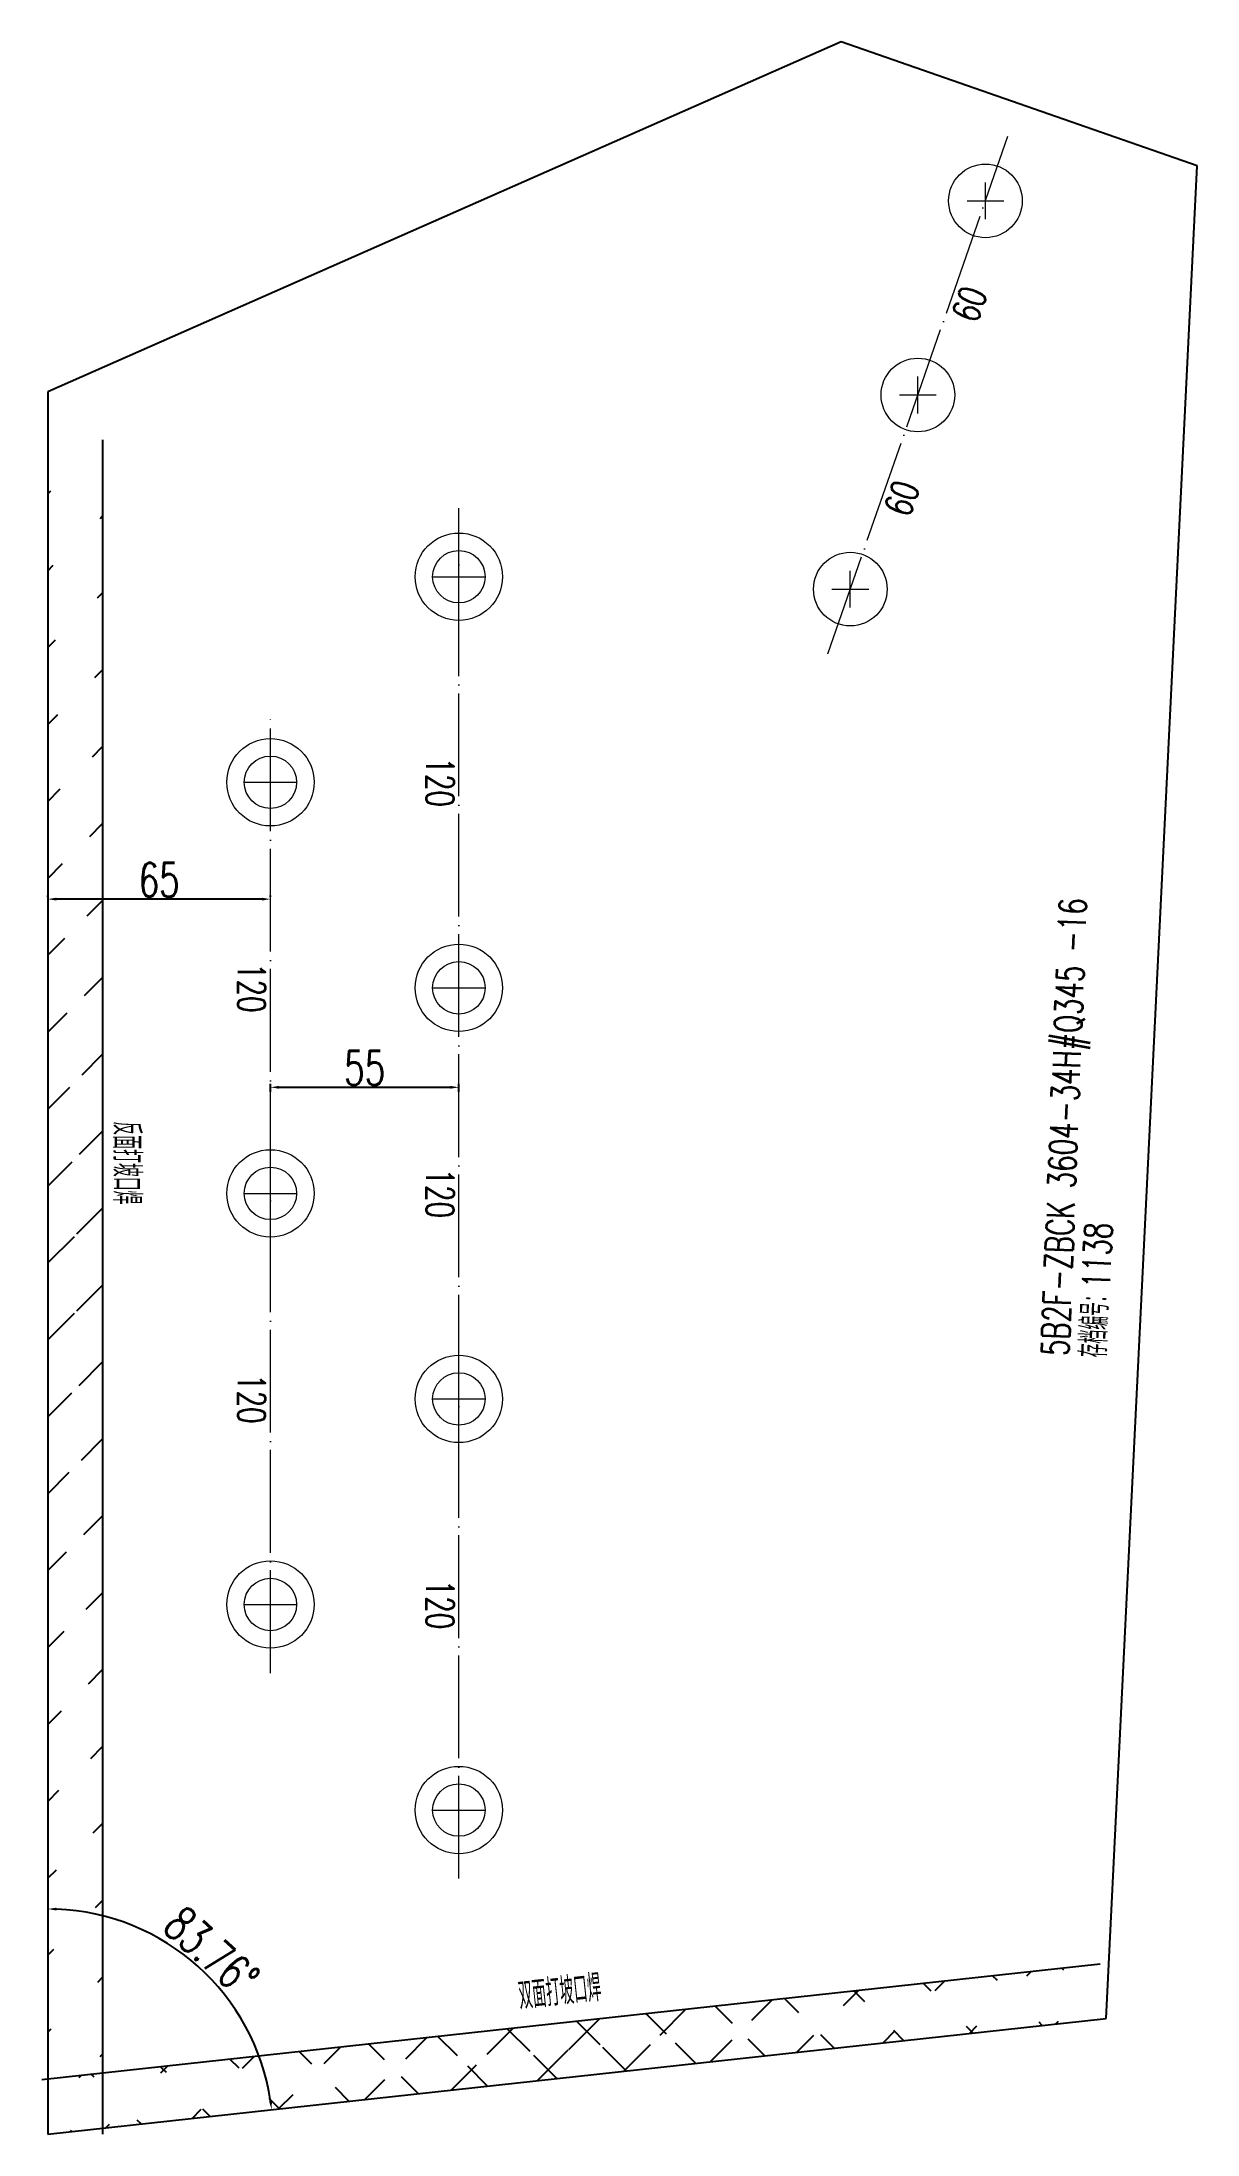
# Model space of a CAD drawing. Header units: millimetres. Extents: x -164 to 144402, y -33030 to 11430.
# Drawn here: x 23077 to 23415, y -32696 to -32085 of the extents above; entities that cross this region are included whole.
import ezdxf
from ezdxf.enums import TextEntityAlignment as Align

# ---------------------------------------------------------------- set-up
doc = ezdxf.new("R2010")
doc.units = ezdxf.units.MM
doc.header["$LTSCALE"] = 20
doc.header["$PDMODE"] = 1
doc.linetypes.add('DASHDOT2X', pattern=[1.75, 1.5, -0.125, 0, -0.125])
for name, color, linetype, lineweight in [('1', 7, 'Continuous', 25), ('11', 3, 'Continuous', 13), ('12', 7, 'Continuous', 13), ('5', 1, 'Continuous', 13), ('7', 2, 'DASHDOT2X', 13)]:
    doc.layers.add(name, color=color, linetype=linetype, lineweight=lineweight)
doc.styles.get("Standard").update_dxf_attribs({"font": 'simplex', "width": 0.7, "bigfont": 'gbhzfs.shx'})
doc.dimstyles.new('dimStyle3', dxfattribs={"dimtxt": 2.1, "dimasz": 1, "dimexe": 1.05, "dimexo": 0, "dimgap": 0.525, "dimtad": 1, "dimzin": 0, "dimdsep": 46, "dimtxsty": 'standard', "dimblk": 'OBLIQUE', "dimblk1": 'OBLIQUE', "dimblk2": 'OBLIQUE', "dimcen": 0.09, "dimadec": 0, "dimazin": 0, "dimtfac": 1, "dimtdec": 1, "dimtmove": 0, "dimatfit": 3, "dimfxl": 0, "dimtolj": 1, "dimtzin": 0, "dimarcsym": 0})
doc.dimstyles.get("Standard").update_dxf_attribs({"dimtxt": 2.1, "dimasz": 1, "dimexe": 1.05, "dimexo": 0, "dimgap": 0.525, "dimtad": 1, "dimzin": 0, "dimdsep": 46, "dimtxsty": 'standard', "dimblk": 'OBLIQUE', "dimblk1": 'OBLIQUE', "dimblk2": 'OBLIQUE', "dimcen": 0.09, "dimadec": 0, "dimazin": 0, "dimtfac": 1, "dimtdec": 1, "dimtix": 1, "dimtmove": 0, "dimatfit": 3, "dimfxl": 0, "dimtolj": 1, "dimtzin": 0, "dimarcsym": 0})

msp = doc.modelspace()

# ---------------------------------------------------------------- texts
at = {"layer": '11', "width": 0.7}
for s, rotation, p in [('60', 70.810524, (23344.35, -32160.167)), ('60', 70.810524, (23324.628, -32216.833)), ('120', 270, (23197.574, -32301.058)), ('120', 270, (23142.574, -32361.058)), ('反面打坡口焊', 270, (23106.133, -32412.177)), ('120', 270, (23197.574, -32421.058)), ('120', 270, (23142.574, -32481.058)), ('120', 270, (23197.574, -32541.058))]:
    msp.add_text(s, height=8, rotation=rotation, dxfattribs=at).set_placement(p, align=Align.TOP_CENTER)
at = {"layer": '12', "width": 0.7}
for s, rotation, p in [('5B2F-ZBCK 3604-34H#Q345 -16 ', 87.70745, (23379.466, -32468.701)), ('存档编号：1138 ', 87.70745, (23390.657, -32469.149)), ('双面打坡口焊', 6.157675, (23217.196, -32661.699))]:
    msp.add_text(s, height=8, rotation=rotation, dxfattribs=at).set_placement(p, align=Align.BOTTOM_LEFT)

# ---------------------------------------------------------------- blocks, each defined once
blk = doc.blocks.new('M20')
for p, q in [((-0.5, 0), (0.5, 0)), ((0, -0.5), (0, 0.5))]:
    blk.add_line(p, q)
blk.add_circle((0, 0), 1)
blk = doc.blocks.new('M24')
for p, q in [((0, -0.6), (0, 0.6)), ((-0.6, 0), (0.6, 0))]:
    blk.add_line(p, q)
for radius in [1, 0.6]:
    blk.add_circle((0, 0), radius)
blk = doc.blocks.new('*D12')
at = {"layer": '1', "color": 0, "lineweight": -2}
for p, q in [((23079.07, -32334.54), (23079.07, -32334.11)), ((23141.57, -32335.16), (23081.57, -32335.16)), ((23144.07, -32334.54), (23144.07, -32334.11))]:
    blk.add_line(p, q, dxfattribs=at)
at = {"layer": '1', "color": 0}
for points in [[(23081.57, -32334.74), (23081.57, -32335.58), (23079.07, -32335.16)], [(23141.57, -32334.74), (23141.57, -32335.58), (23144.07, -32335.16)]]:
    blk.add_solid(points, dxfattribs=at)
at = {"layer": 'Defpoints', "color": 0}
for p in [(23079.07, -32335.16), (23079.07, -32335.16), (23144.07, -32335.16)]:
    blk.add_point(p, dxfattribs=at)
at = {"layer": '1', "color": 0, "insert": (23111.57, -32329.54), "char_height": 10, "attachment_point": 5}
blk.add_mtext('65', dxfattribs=at)
blk = doc.blocks.new('*D13')
at = {"layer": '1', "color": 0, "lineweight": -2}
for p, q in [((23144.07, -32391.37), (23144.07, -32389.04)), ((23146.57, -32390.09), (23196.57, -32390.09)), ((23199.07, -32391.37), (23199.07, -32389.04))]:
    blk.add_line(p, q, dxfattribs=at)
at = {"layer": '1', "color": 0}
for points in [[(23146.57, -32389.67), (23146.57, -32390.51), (23144.07, -32390.09)], [(23196.57, -32389.67), (23196.57, -32390.51), (23199.07, -32390.09)]]:
    blk.add_solid(points, dxfattribs=at)
at = {"layer": 'Defpoints', "color": 0}
for p in [(23144.07, -32392), (23199.07, -32390.09), (23199.07, -32392)]:
    blk.add_point(p, dxfattribs=at)
at = {"layer": '1', "color": 0, "insert": (23171.57, -32384.47), "char_height": 10, "attachment_point": 5}
blk.add_mtext('55', dxfattribs=at)
blk = doc.blocks.new('*D133')
at = {"layer": '12', "color": 0, "lineweight": -2}
blk.add_arc((23079.07, -32695.66), 65.73, 8.41935, 87.82064, dxfattribs=at)
at = {"layer": '12', "color": 0}
for points in [[(23081.57, -32630.39), (23081.58, -32629.56), (23079.07, -32629.93)], [(23144.51, -32685.98), (23143.68, -32686.09), (23144.41, -32688.52)]]:
    blk.add_solid(points, dxfattribs=at)
at = {"layer": 'Defpoints', "color": 0}
for p in [(23079.07, -32187.06), (23133.46, -32658.75), (23388, -32661.88), (23079.07, -32695.66), (23079.07, -32695.66)]:
    blk.add_point(p, dxfattribs=at)
at = {"layer": '12', "color": 0, "insert": (23126.88, -32642.34), "char_height": 10, "attachment_point": 5, "rotation": 318.12}
blk.add_mtext('83.76°', dxfattribs=at)

# ---------------------------------------------------------------- dimensions: what is measured, and where the dimension line sits
at = {"layer": '1'}
for p1, p2, distance, picture, middle in [((23144.074, -32335.16), (23079.074, -32335.16), 0, '*D12', (23111.574, -32329.535)), ((23144.074, -32391.996), (23199.074, -32391.996), 1.905, '*D13', (23171.574, -32384.466))]:
    dim = msp.add_aligned_dim(p1=p1, p2=p2, distance=distance, dimstyle='standard', override={"dimtxt": 10, "dimasz": 2.5, "dimexo": 0.625, "dimgap": 0.625, "dimzin": 8, "dimcen": 2.5, "dimtdec": 2, "dimtix": 0, "dimtolj": 0, "dimtzin": 8}, dxfattribs=at)
    dim.commit()
    dim.dimension.update_dxf_attribs({"geometry": picture, "text_midpoint": middle})
at = {"layer": '12'}
dim = msp.add_angular_dim_2l(base=(23133.463, -32658.752), line1=((23079.074, -32695.66), (23388, -32661.882)), line2=((23079.074, -32187.058), (23079.074, -32695.66)), dimstyle='dimStyle3', override={"dimtxt": 10, "dimasz": 2.5, "dimexe": 1.25, "dimexo": 0.625, "dimgap": 0.625, "dimzin": 8, "dimcen": 2.5, "dimadec": 2, "dimtdec": 2, "dimtolj": 0, "dimtzin": 8}, dxfattribs=at)
dim.commit()
dim.dimension.update_dxf_attribs({"geometry": '*D133', "text_midpoint": (23126.884, -32642.337)})

# ---------------------------------------------------------------- hatches: boundary and pattern name
at = {"layer": '1'}
h = msp.add_hatch(dxfattribs=at)
h.set_pattern_fill('ANSI31', color=256, scale=5, style=0)
edge = h.paths.add_edge_path()
edge.add_line((23095.074, -32201.058), (23095.074, -32695.66))
edge.add_line((23079.074, -32187.058), (23079.074, -32695.66))
h = msp.add_hatch(dxfattribs=at)
h.set_pattern_fill('ANSI37', color=256, scale=5, style=0)
edge = h.paths.add_edge_path()
edge.add_line((23077.335, -32679.755), (23386.261, -32645.976))
edge.add_line((23079.074, -32695.66), (23388, -32661.882))

# ---------------------------------------------------------------- linework, layer by layer
for p, q in [((23310.711, -32084.929), (23079.074, -32187.058)), ((23414.599, -32121.086), (23310.711, -32084.929)), ((23388, -32661.882), (23414.599, -32121.086)), ((23079.074, -32187.058), (23079.074, -32695.66)), ((23095.074, -32201.058), (23095.074, -32695.66)), ((23077.335, -32679.755), (23386.261, -32645.976)), ((23079.074, -32695.66), (23388, -32661.882))]:
    msp.add_line(p, q, dxfattribs=at)
at = {"layer": '7'}
for p, q in [((23306.777, -32263.562), (23359.368, -32112.452)), ((23199.074, -32621.058), (23199.074, -32221.058)), ((23144.074, -32561.058), (23144.074, -32281.058))]:
    msp.add_line(p, q, dxfattribs=at)

# ---------------------------------------------------------------- block references
at = {"layer": '5'}
for name, p, xscale, yscale, zscale in [('M20', (23352.794, -32131.341), 10.75, 10.75, 10.75), ('M20', (23333.073, -32188.007), 10.75, 10.75, 10.75), ('M24', (23199.074, -32241.058), 12.75, 12.75, 12.75), ('M20', (23313.351, -32244.673), 10.75, 10.75, 10.75), ('M24', (23144.074, -32301.058), 12.75, 12.75, 12.75), ('M24', (23199.074, -32361.058), 12.75, 12.75, 12.75), ('M24', (23144.074, -32421.058), 12.75, 12.75, 12.75), ('M24', (23199.074, -32481.058), 12.75, 12.75, 12.75), ('M24', (23144.074, -32541.058), 12.75, 12.75, 12.75), ('M24', (23199.074, -32601.058), 12.75, 12.75, 12.75)]:
    msp.add_blockref(name, p, dxfattribs=dict(at, xscale=xscale, yscale=yscale, zscale=zscale))

msp.set_redraw_order([(e.dxf.handle, doc.entitydb.next_handle()) for e in msp.query("TEXT MTEXT ATTDEF DIMENSION ARC_DIMENSION")])  # texts and dimensions are drawn at this point

doc.saveas('drawing.dxf')
